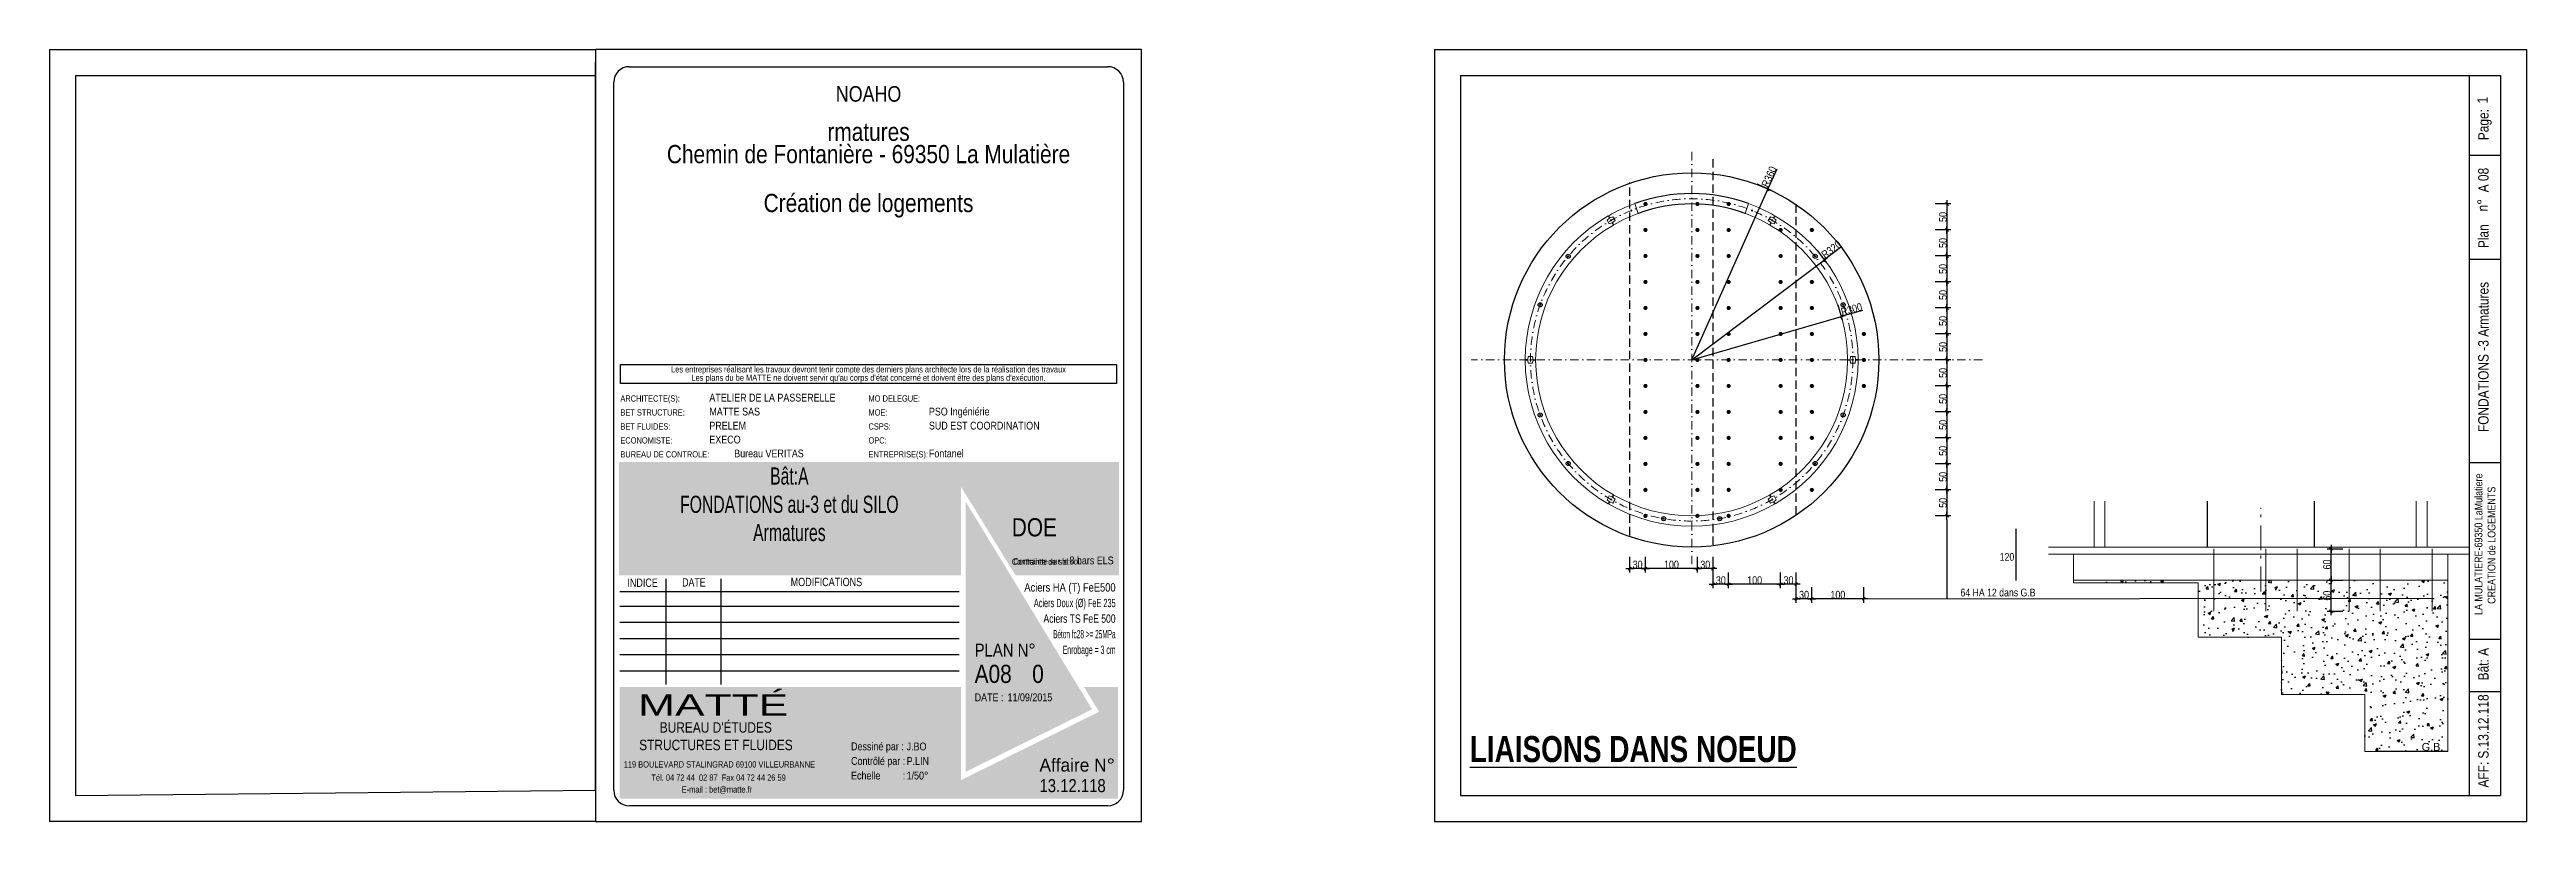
# Model space of a CAD drawing. Header units: centimetres. Extents: x 21705 to 41805, y -18708 to 100.
# Drawn here: x 21705 to 26468, y -18708 to -17223 of the extents above; entities that cross this region are included whole.
import ezdxf
from ezdxf.enums import TextEntityAlignment as Align

# ---------------------------------------------------------------- set-up
doc = ezdxf.new("R2010")
doc.units = ezdxf.units.CM
doc.header["$LTSCALE"] = 25.4
doc.header["$PDMODE"] = 1
doc.header["$PDSIZE"] = -2
for name, pattern in [('CACHEX2', [19.05, 12.7, -6.35]), ('Style de ligne -6', [1.04164, 0.625, -0.20828, 0.06943, -0.13893]), ('TIRETPT2', [12.7, 6.35, -3.175, 0, -3.175])]:
    doc.linetypes.add(name, pattern=pattern)
for name, color, linetype in [('01-cartouche', 7, 'Continuous'), ('01-cartouche-cage A', 7, 'Continuous'), ('01_cote_gen', 4, 'Continuous'), ('01_fenetres', 171, 'Continuous'), ('01_linteaux', 2, 'Continuous'), ('01_murs_sup', 2, 'CACHEX2'), ('01_poch_murs', 253, 'Continuous'), ('01_texte', 230, 'Continuous'), ('AA_COTES', 2, 'Continuous')]:
    doc.layers.add(name, color=color, linetype=linetype)
doc.layers.add('01_murs_coup', color=5, linetype='Continuous', lineweight=60)
doc.layers.add('B Général', color=7, linetype='Continuous', lineweight=5)
doc.styles.add('cartouche', font='ARIALN.TTF', dxfattribs={"width": 0.01})
doc.styles.add('impact', font='impact.ttf')
doc.styles.add('MATTE_TXT', font='arial.ttf')
doc.styles.add('STYLE2', font='ARIALN.TTF')
doc.styles.add('stylemattecart', font='ARIALN.TTF')
doc.dimstyles.new('JB50', dxfattribs={"dimscale": 0.1, "dimtxt": 150, "dimasz": 15, "dimexe": 0.1, "dimexo": 0.1, "dimgap": 0.09, "dimtad": 1, "dimdec": 1, "dimdsep": 46, "dimtxsty": 'STYLE2', "dimblk1": 'BOND_G', "dimblk2": 'BOND_D', "dimsah": 1, "dimcen": 1.5, "dimdle": 0.01, "dimse1": 1, "dimse2": 1, "dimclrd": 4, "dimclre": 2, "dimclrt": 6, "dimazin": 2, "dimtfac": 2.333333, "dimtdec": 1, "dimtix": 1, "dimtmove": 2, "dimatfit": 3, "dimldrblk": 'BOND_G', "dimfxl": 1, "dimtolj": 1, "dimtzin": 0, "dimarcsym": 0})

msp = doc.modelspace()

# ---------------------------------------------------------------- texts
at = {"layer": '01_texte', "style": 'STYLE2'}
for s, height, p in [('1', 20, (26393.56, -17326.61)), ('Page:', 20, (26395, -17397.3)), (' A 08', 20, (26395, -17503.94)), ('n%%D', 20, (26393.56, -17534.28)), ('Plan', 20, (26395, -17604.96)), ('FONDATIONS -3 Armatures', 20, (26395, -17958.83)), ('LA MULATIERE-69350 LaMulatiere', 15, (26383.14, -18310.68)), ('CREATION de LOGEMENTS', 15, (26408.14, -18289.2)), ('Bât: A', 20, (26395, -18436.42)), ('S.13.12.118', 20, (26395, -18586.92)), ('AFF:', 20, (26395, -18642.58))]:
    msp.add_text(s, height=height, rotation=90, dxfattribs=at).set_placement(p)
at = {"layer": '01_texte', "style": 'MATTE_TXT', "width": 0.8}
for s, p in [('120', (25468.87, -18210.78)), ('64 HA 12 dans G.B', (25451.61, -18279.47))]:
    msp.add_text(s, height=15, dxfattribs=at).set_placement(p, align=Align.BOTTOM_CENTER)
at = {"layer": '01_texte', "style": 'impact'}
msp.add_text('%%ULIAISONS DANS NOEUD', height=50, dxfattribs=at).set_placement((24750.18, -18608.58), align=Align.BOTTOM_CENTER)
at = {"layer": '01_texte', "style": 'MATTE_TXT'}
msp.add_text('G.B', height=15, dxfattribs=at).set_placement((26266.32, -18571.85))

# ---------------------------------------------------------------- blocks, each defined once
blk = doc.blocks.new('cartstruc')
at = {"layer": '01-cartouche-cage A', "linetype": 'Continuous'}
h = blk.add_hatch(color=9, dxfattribs=at)
h.dxf.hatch_style = 2
h.paths.add_polyline_path([(-43.6, 691.3), (-1004.8, 691.3), (-1004.8, 473.8), (-347.3, 473.8), (-347.3, 644.1), (-242.5, 473.8), (-43.6, 473.8)])
h.paths.add_polyline_path([(-951, 670.1), (-407.9, 670.1), (-407.9, 498.5), (-951, 498.5)], flags=24)
h.paths.add_polyline_path([(-223.9, 590.8), (-105, 590.8), (-105, 608.8), (-223.9, 608.8)], flags=24)
h.paths.add_polyline_path([(-224.7, 609.7), (-105.7, 609.7), (-105.7, 627.7), (-224.7, 627.7)], flags=24)
h.paths.add_polyline_path([(-226.3, 624.9), (-64.8, 624.9), (-64.8, 652.4), (-226.3, 652.4)], flags=24)
h.paths.add_polyline_path([(-226.3, 646.9), (-85, 646.9), (-85, 674.3), (-226.3, 674.3)], flags=24)
h = blk.add_hatch(color=1, dxfattribs=at)
h.dxf.hatch_style = 2
h.paths.add_polyline_path([(-338.4, 615.7), (-338.4, 95.5), (-95.1, 215.8)])
h.paths.add_polyline_path([(-318.9, 264.4), (-190.8, 265.4), (-191.1, 303.5), (-319.2, 302.5)], flags=24)
h.paths.add_polyline_path([(-326.5, 202.5), (-70.2, 203.9), (-70.5, 265.1), (-326.9, 263.8)], flags=9)
h = blk.add_hatch(color=8, dxfattribs=at)
h.dxf.hatch_style = 2
h.paths.add_polyline_path([(-45, 258.5), (-110.7, 258.5), (-81.6, 211.1), (-347.1, 79.6), (-347.1, 258.5), (-1003.4, 258.5), (-1003.4, 43.7), (-45, 43.7)])
h.paths.add_polyline_path([(-202.1, 89.1), (-60, 89.1), (-60, 127.9), (-202.1, 127.9)], flags=24)
h.paths.add_polyline_path([(-999.3, 201), (-637.8, 201), (-637.8, 47), (-999.3, 47)], flags=24)
h.paths.add_polyline_path([(-978.3, 193.3), (-435, 193.3), (-435, 254.8), (-978.3, 254.8)], flags=24)
h.paths.add_polyline_path([(-559.9, 135.5), (-504.8, 135.5), (-504.8, 166.4), (-559.9, 166.4)], flags=24)
h.paths.add_polyline_path([(-203.2, 50.3), (-56.6, 50.3), (-56.6, 88.6), (-203.2, 88.6)], flags=24)
h.paths.add_polyline_path([(-457.1, 55), (-402.4, 55), (-402.4, 85.9), (-457.1, 85.9)], flags=24)
h.paths.add_polyline_path([(-458.8, 92.7), (-404.1, 92.7), (-404.1, 123.6), (-458.8, 123.6)], flags=24)
h.paths.add_polyline_path([(-557.8, 55.3), (-498.9, 55.3), (-498.9, 86.2), (-557.8, 86.2)], flags=24)
h.paths.add_polyline_path([(-550.6, 93.7), (-498.3, 93.7), (-498.3, 124.6), (-550.6, 124.6)], flags=24)
h.paths.add_polyline_path([(-459.9, 172.5), (-408.3, 172.5), (-408.3, 203.4), (-459.9, 203.4)], flags=24)
h.paths.add_polyline_path([(-547.6, 175), (-500.7, 175), (-500.7, 205.9), (-547.6, 205.9)], flags=24)
h.paths.add_polyline_path([(-562.3, 213.8), (-499.3, 213.8), (-499.3, 244.7), (-562.3, 244.7)], flags=8)
h.paths.add_polyline_path([(-458.6, 213), (-411.3, 213), (-411.3, 243.9), (-458.6, 243.9)], flags=24)
h.paths.add_polyline_path([(-457.7, 133.4), (-405.4, 133.4), (-405.4, 164.4), (-457.7, 164.4)], flags=24)
for p, q in [((0, 1485), (-1050, 1485)), ((-1050, 1485), (-1050, 0)), ((0, 0), (0, 1485)), ((-1050, 0), (0, 0))]:
    blk.add_line(p, q, dxfattribs=at)
at = {"layer": '01-cartouche-cage A', "color": 7, "linetype": 'Continuous'}
for p, q in [((-985, 1452), (-65, 1452)), ((-1015, 60), (-1015, 1422)), ((-35, 1422), (-35, 292.1)), ((-35, 292.1), (-35, 60)), ((-65, 30), (-985, 30))]:
    blk.add_line(p, q, dxfattribs=at)
at = {"layer": '01-cartouche-cage A', "color": 7}
for p, q in [((-1002.2, 879.3), (-48.1, 879.3)), ((-1002.2, 842.3), (-1002.2, 879.3)), ((-48.1, 879.3), (-48.1, 842.3)), ((-48.1, 842.3), (-1002.2, 842.3))]:
    blk.add_line(p, q, dxfattribs=at)
at = {"layer": '01-cartouche-cage A', "color": 8}
for p, q in [((-1003.6, 442.3), (-351, 442.3)), ((-914.7, 466.6), (-914.7, 263.2)), ((-809.1, 466.6), (-809.1, 263.2)), ((-1003.6, 414.4), (-351, 414.4)), ((-1003.6, 383.3), (-351, 383.3)), ((-1003.6, 352.2), (-351, 352.2)), ((-1003.6, 321.1), (-351, 321.1)), ((-1003.6, 290), (-351, 290))]:
    blk.add_line(p, q, dxfattribs=at)
at = {"layer": '01-cartouche-cage A', "color": 7, "linetype": 'Continuous'}
for centre, start, end in [((-985, 1422), 90, 180), ((-65, 1422), 0, 90), ((-985, 60), 180, 270), ((-65, 60), 270, 0)]:
    blk.add_arc(centre, 30, start, end, dxfattribs=at)
at = {"layer": '01-cartouche-cage A', "color": 7, "style": 'stylemattecart'}
for s, p in [('Les entreprises réalisant les travaux devront tenir compte des derniers plans architecte lors de la réalisation des travaux', (-525.1, 869.8)), ("Les plans du be MATTE ne doivent servir qu'au corps d'état concerné et doivent être des plans d'exécution.", (-525.1, 853.7))]:
    blk.add_text(s, height=12, dxfattribs=at).set_placement(p, align=Align.MIDDLE_CENTER)
at = {"layer": '01-cartouche-cage A', "color": 8, "style": 'cartouche'}
for s, p in [('ARCHITECTE(S):', (-1002.2, 807.7)), ('MO DELEGUE:', (-525.1, 807.7)), ('BET STRUCTURE:', (-1002.2, 780.9)), ('BET FLUIDES:', (-1002.2, 753.9)), ('CSPS:', (-525.1, 753.9)), ('MOE:', (-525.1, 780.9)), ('ECONOMISTE:', (-1002.2, 727.1)), ('OPC:', (-525.1, 727.1)), ('BUREAU DE CONTROLE:', (-1002.2, 700.3)), ('ENTREPRISE(S):', (-525.1, 700.3))]:
    blk.add_text(s, height=12, dxfattribs=at).set_placement(p)
at = {"layer": '01-cartouche-cage A', "color": 7, "style": 'stylemattecart'}
for s, height, p in [('Contrainte de sol:', 12, (-249.5, 493.8)), ('Contrainte sur le sol:', 12, (-246.5, 494.4)), ('Dessiné par :', 15, (-558.6, 137)), ('119 BOULEVARD STALINGRAD 69100 VILLEURBANNE', 12, (-995.8, 103.8)), ('Contrôlé par :', 15, (-558.6, 108.9)), ('Echelle         :', 15, (-558.6, 80.8)), ('Tél. 04 72 44  02 87  Fax 04 72 44 26 59', 12, (-942.6, 78.4)), ('E-mail : bet@matte.fr', 12, (-884.2, 55.6))]:
    blk.add_text(s, height=height, dxfattribs=at).set_placement(p)
for s, height, width, p, p2 in [('INDICE', 16, 0.941138, (-988.7, 451.3), (-930.3, 451.3)), ('DATE', 16, 0.922192, (-883.4, 452), (-838.3, 452)), ('MODIFICATIONS', 16, 0.943218, (-674.7, 452.8), (-537.3, 452.8)), ('Aciers HA (T) FeE500', 16, 0.978863, (-225.4, 442.3), (-49.9, 442.3)), ('Aciers Doux (Ø) FeE 235', 16, 0.76709, (-207, 412.3), (-49.9, 412.3)), ('Aciers TS FeE 500', 16, 0.901377, (-188.6, 382.3), (-49.9, 382.3)), ('Béton fc28 >= 25MPa', 16, 0.678142, (-170.1, 352.3), (-49.9, 352.3)), ('Enrobage = 3 cm', 16, 0.726904, (-151.7, 322.3), (-49.9, 322.3)), ('Affaire N°', 25, 1.15762, (-196.3, 96), (-51.1, 96))]:
    blk.add_text(s, height=height, dxfattribs=dict(at, width=width)).set_placement(p, p2, align=Align.FIT)
at = {"layer": '01-cartouche-cage A', "color": 255, "style": 'stylemattecart'}
for s, height, p in [('PLAN N°', 25, (-321, 317.2)), ('DATE :', 15, (-321, 231.2)), ("BUREAU D'ÉTUDES", 20, (-926.6, 170.9)), ('STRUCTURES ET FLUIDES', 20, (-966.1, 137.2))]:
    blk.add_text(s, height=height, dxfattribs=at).set_placement(p)
at = {"layer": '01-cartouche-cage A', "color": 255, "style": 'stylemattecart', "width": 1.812358}
blk.add_text('MATTÉ', height=41, dxfattribs=at).set_placement((-968, 203.6), (-679.6, 203.6), align=Align.FIT)
at = {"layer": '01-cartouche-cage A', "color": 7, "style": 'stylemattecart'}
for tag, height, p in [('NOMCLIENT', 30, (-525, 1399.6)), ('ADRESSE1CLIENT', 25, (-525, 1326.7)), ('ADRESSE2CLIENT', 25, (-525, 1283.9)), ('NOMAFFAIRE1', 45, (-525.1, 1189.8)), ('NOMAFFAIRE2', 45, (-525.1, 1110.4)), ('NOMAFFAIRE3', 45, (-525.1, 1031.7)), ('ADRESSE1AFFAIRE', 20, (-525.1, 943.3)), ('ADRESSE2AFFAIRE', 20, (-525.1, 909.2)), ('INDICE-A', 15, (-959.1, 428.4)), ('DATE-A', 15, (-861.9, 428.4)), ('INDICE-B', 15, (-959.1, 400.5)), ('DATE-B', 15, (-861.9, 400.5)), ('INDICE-C', 15, (-959.1, 369.4)), ('INDICE-D', 15, (-959.1, 338.3)), ('DATE-C', 15, (-861.9, 369.4)), ('DATE-D', 15, (-861.9, 338.3)), ('INDICE-E', 15, (-959.1, 307.2)), ('DATE-E', 15, (-861.9, 307.2)), ('INDICE-F', 15, (-959.1, 276.1)), ('DATE-F', 15, (-861.9, 276.1))]:
    blk.add_attdef(tag, text='', height=height, dxfattribs=at).set_placement(p, align=Align.MIDDLE_CENTER)
for tag, height, p in [('NOMARCHI', 15, (-831.1, 803.3)), ('MODEL', 15, (-408.9, 803.3)), ('BETSTRUCTURE', 15, (-831.1, 776.5)), ('BETFLUIDES', 15, (-831.1, 749.5)), ('CSPS', 15, (-408.9, 749.5)), ('MOE', 15, (-408.9, 776.5)), ('ECONOMISTE', 15, (-831.1, 722.7)), ('BDC', 15, (-831.1, 695.9)), ('OPC', 15, (-408.9, 722.7)), ('NOMENTREPRISE', 15, (-408.9, 695.9)), ('NUMBAT', 27, (-249.5, 614.7)), ('PHASE', 35, (-249.5, 537.9)), ('CONT-SOL', 12, (-138.6, 490.2)), ('NOMDESS', 15, (-451.8, 132.3)), ('NOMING', 15, (-451.8, 104.3)), ('ECH', 15, (-451.8, 76.3)), ('NUMAFF', 25, (-196.3, 48.9))]:
    blk.add_attdef(tag, text='', height=height, dxfattribs=at).set_placement(p, align=Align.BOTTOM_LEFT)
at = {"layer": '01-cartouche-cage A', "color": 7, "style": 'stylemattecart', "width": 0.8}
for tag, p in [('TITRTEPLAN1', (-677.3, 664.6)), ('TITRTEPLAN2', (-677.3, 610.2)), ('TITRTEPLAN3', (-677.3, 556)), ('TITRTEPLAN4', (-677.3, 501.4))]:
    blk.add_attdef(tag, text='', height=33, dxfattribs=at).set_placement(p, align=Align.MIDDLE_CENTER)
at = {"layer": '01-cartouche-cage A', "color": 7, "style": 'stylemattecart'}
for tag, p in [('MODIF-A', (-802.6, 428.4)), ('MODIF-B', (-802.6, 400.5)), ('MODIF-C', (-802.6, 369.4)), ('MODIF-D', (-802.6, 338.3)), ('MODIF-E', (-802.6, 307.2)), ('MODIF-F', (-802.6, 276.1))]:
    blk.add_attdef(tag, text='', height=15, dxfattribs=at).set_placement(p, align=Align.MIDDLE_LEFT)
at = {"layer": '01-cartouche-cage A', "color": 255, "style": 'stylemattecart'}
for tag, height, p in [('N°P', 35, (-321, 256)), ('IP', 35, (-210.3, 256)), ('DATEPLAN', 15, (-257.7, 226.8))]:
    blk.add_attdef(tag, text='', height=height, dxfattribs=at).set_placement(p, align=Align.BOTTOM_LEFT)
blk = doc.blocks.new('BOND_G')
at = {"layer": 'AA_COTES', "color": 0}
for p, q in [((5, 0), (-5, 0)), ((1.8, 1.8), (-1.8, -1.8)), ((0, -5), (0, 15))]:
    blk.add_line(p, q, dxfattribs=at)
blk = doc.blocks.new('BOND_D')
at = {"layer": 'AA_COTES', "color": 0}
for p, q in [((5, 0), (-5, 0)), ((-1.8, -1.8), (1.8, 1.8)), ((0, 5), (0, -15))]:
    blk.add_line(p, q, dxfattribs=at)
blk = doc.blocks.new('*D46')
at = {"layer": '01_cote_gen', "color": 4, "lineweight": -2, "transparency": 16777216}
blk.add_line((25062.1, -18251.5), (25035.1, -18251.5), dxfattribs=at)
at = {"layer": 'Defpoints', "color": 0, "transparency": 16777216}
for p in [(25033.6, -18051.5), (25063.6, -18051.5), (25033.6, -18251.5)]:
    blk.add_point(p, dxfattribs=at)
at = {"layer": '01_cote_gen', "color": 4, "lineweight": -2, "transparency": 16777216, "xscale": 1.5, "yscale": 1.5, "zscale": 1.5, "rotation": 180}
blk.add_blockref('BOND_D', (25033.6, -18251.5), dxfattribs=at)
at = {"layer": '01_cote_gen', "color": 4, "lineweight": -2, "transparency": 16777216, "xscale": 1.5, "yscale": 1.5, "zscale": 1.5}
blk.add_blockref('BOND_G', (25063.6, -18251.5), dxfattribs=at)
at = {"layer": '01_cote_gen', "color": 6, "transparency": 16777216, "insert": (25048.6, -18243.8), "char_height": 15, "attachment_point": 5, "style": 'STYLE2'}
blk.add_mtext('\\A1;30', dxfattribs=at)
blk = doc.blocks.new('*D47')
at = {"layer": '01_cote_gen', "color": 4, "lineweight": -2, "transparency": 16777216}
blk.add_line((25032.1, -18251.5), (24935.1, -18251.5), dxfattribs=at)
at = {"layer": 'Defpoints', "color": 0, "transparency": 16777216}
for p in [(24933.6, -18053.5), (25033.6, -18053.5), (24933.6, -18251.5)]:
    blk.add_point(p, dxfattribs=at)
at = {"layer": '01_cote_gen', "color": 4, "lineweight": -2, "transparency": 16777216, "xscale": 1.5, "yscale": 1.5, "zscale": 1.5, "rotation": 180}
blk.add_blockref('BOND_D', (24933.6, -18251.5), dxfattribs=at)
at = {"layer": '01_cote_gen', "color": 4, "lineweight": -2, "transparency": 16777216, "xscale": 1.5, "yscale": 1.5, "zscale": 1.5}
blk.add_blockref('BOND_G', (25033.6, -18251.5), dxfattribs=at)
at = {"layer": '01_cote_gen', "color": 6, "transparency": 16777216, "insert": (24983.6, -18243.8), "char_height": 15, "attachment_point": 5, "style": 'STYLE2'}
blk.add_mtext('\\A1;100', dxfattribs=at)
blk = doc.blocks.new('*D48')
at = {"layer": '01_cote_gen', "color": 4, "lineweight": -2, "transparency": 16777216}
blk.add_line((24932.1, -18251.5), (24905.1, -18251.5), dxfattribs=at)
at = {"layer": 'Defpoints', "color": 0, "transparency": 16777216}
for p in [(24903.6, -18053.5), (24933.6, -18053.5), (24903.6, -18251.5)]:
    blk.add_point(p, dxfattribs=at)
at = {"layer": '01_cote_gen', "color": 4, "lineweight": -2, "transparency": 16777216, "xscale": 1.5, "yscale": 1.5, "zscale": 1.5, "rotation": 180}
blk.add_blockref('BOND_D', (24903.6, -18251.5), dxfattribs=at)
at = {"layer": '01_cote_gen', "color": 4, "lineweight": -2, "transparency": 16777216, "xscale": 1.5, "yscale": 1.5, "zscale": 1.5}
blk.add_blockref('BOND_G', (24933.6, -18251.5), dxfattribs=at)
at = {"layer": '01_cote_gen', "color": 6, "transparency": 16777216, "insert": (24918.6, -18243.8), "char_height": 15, "attachment_point": 5, "style": 'STYLE2'}
blk.add_mtext('\\A1;30', dxfattribs=at)
blk = doc.blocks.new('*D49')
at = {"layer": '01_cote_gen', "color": 4, "lineweight": -2, "transparency": 16777216}
blk.add_line((24902.1, -18221.5), (24875.1, -18221.5), dxfattribs=at)
at = {"layer": 'Defpoints', "color": 0, "transparency": 16777216}
for p in [(24873.6, -18045), (24903.6, -18043.5), (24873.6, -18221.5)]:
    blk.add_point(p, dxfattribs=at)
at = {"layer": '01_cote_gen', "color": 4, "lineweight": -2, "transparency": 16777216, "xscale": 1.5, "yscale": 1.5, "zscale": 1.5, "rotation": 180}
blk.add_blockref('BOND_D', (24873.6, -18221.5), dxfattribs=at)
at = {"layer": '01_cote_gen', "color": 4, "lineweight": -2, "transparency": 16777216, "xscale": 1.5, "yscale": 1.5, "zscale": 1.5}
blk.add_blockref('BOND_G', (24903.6, -18221.5), dxfattribs=at)
at = {"layer": '01_cote_gen', "color": 6, "transparency": 16777216, "insert": (24888.6, -18213.8), "char_height": 15, "attachment_point": 5, "style": 'STYLE2'}
blk.add_mtext('\\A1;30', dxfattribs=at)
blk = doc.blocks.new('*D50')
at = {"layer": '01_cote_gen', "color": 4, "lineweight": -2, "transparency": 16777216}
blk.add_line((24872.1, -18221.5), (24775.1, -18221.5), dxfattribs=at)
at = {"layer": 'Defpoints', "color": 0, "transparency": 16777216}
for p in [(24773.6, -18045), (24873.6, -18045), (24773.6, -18221.5)]:
    blk.add_point(p, dxfattribs=at)
at = {"layer": '01_cote_gen', "color": 4, "lineweight": -2, "transparency": 16777216, "xscale": 1.5, "yscale": 1.5, "zscale": 1.5, "rotation": 180}
blk.add_blockref('BOND_D', (24773.6, -18221.5), dxfattribs=at)
at = {"layer": '01_cote_gen', "color": 4, "lineweight": -2, "transparency": 16777216, "xscale": 1.5, "yscale": 1.5, "zscale": 1.5}
blk.add_blockref('BOND_G', (24873.6, -18221.5), dxfattribs=at)
at = {"layer": '01_cote_gen', "color": 6, "transparency": 16777216, "insert": (24823.6, -18213.8), "char_height": 15, "attachment_point": 5, "style": 'STYLE2'}
blk.add_mtext('\\A1;100', dxfattribs=at)
blk = doc.blocks.new('*D51')
at = {"layer": '01_cote_gen', "color": 4, "lineweight": -2, "transparency": 16777216}
blk.add_line((24772.1, -18221.5), (24745.1, -18221.5), dxfattribs=at)
at = {"layer": 'Defpoints', "color": 0, "transparency": 16777216}
for p in [(24743.6, -18115.5), (24743.6, -18221.5), (24773.6, -18199)]:
    blk.add_point(p, dxfattribs=at)
at = {"layer": '01_cote_gen', "color": 4, "lineweight": -2, "transparency": 16777216, "xscale": 1.5, "yscale": 1.5, "zscale": 1.5, "rotation": 180}
blk.add_blockref('BOND_D', (24743.6, -18221.5), dxfattribs=at)
at = {"layer": '01_cote_gen', "color": 4, "lineweight": -2, "transparency": 16777216, "xscale": 1.5, "yscale": 1.5, "zscale": 1.5}
blk.add_blockref('BOND_G', (24773.6, -18221.5), dxfattribs=at)
at = {"layer": '01_cote_gen', "color": 6, "transparency": 16777216, "insert": (24758.6, -18213.8), "char_height": 15, "attachment_point": 5, "style": 'STYLE2'}
blk.add_mtext('\\A1;30', dxfattribs=at)
blk = doc.blocks.new('*D52')
at = {"layer": '01_cote_gen', "color": 4, "lineweight": -2, "transparency": 16777216}
blk.add_line((25092.1, -18279.5), (25065.1, -18279.5), dxfattribs=at)
at = {"layer": 'Defpoints', "color": 0, "transparency": 16777216}
for p in [(25063.6, -17849), (25093.6, -17842), (25063.6, -18279.5)]:
    blk.add_point(p, dxfattribs=at)
at = {"layer": '01_cote_gen', "color": 4, "lineweight": -2, "transparency": 16777216, "xscale": 1.5, "yscale": 1.5, "zscale": 1.5, "rotation": 180}
blk.add_blockref('BOND_D', (25063.6, -18279.5), dxfattribs=at)
at = {"layer": '01_cote_gen', "color": 4, "lineweight": -2, "transparency": 16777216, "xscale": 1.5, "yscale": 1.5, "zscale": 1.5}
blk.add_blockref('BOND_G', (25093.6, -18279.5), dxfattribs=at)
at = {"layer": '01_cote_gen', "color": 6, "transparency": 16777216, "insert": (25078.6, -18271.8), "char_height": 15, "attachment_point": 5, "style": 'STYLE2'}
blk.add_mtext('\\A1;30', dxfattribs=at)
blk = doc.blocks.new('*D53')
at = {"layer": '01_cote_gen', "color": 4, "lineweight": -2, "transparency": 16777216}
blk.add_line((25192.1, -18279.5), (25095.1, -18279.5), dxfattribs=at)
at = {"layer": 'Defpoints', "color": 0, "transparency": 16777216}
for p in [(25093.6, -17842), (25193.6, -17842), (25093.6, -18279.5)]:
    blk.add_point(p, dxfattribs=at)
at = {"layer": '01_cote_gen', "color": 4, "lineweight": -2, "transparency": 16777216, "xscale": 1.5, "yscale": 1.5, "zscale": 1.5, "rotation": 180}
blk.add_blockref('BOND_D', (25093.6, -18279.5), dxfattribs=at)
at = {"layer": '01_cote_gen', "color": 4, "lineweight": -2, "transparency": 16777216, "xscale": 1.5, "yscale": 1.5, "zscale": 1.5}
blk.add_blockref('BOND_G', (25193.6, -18279.5), dxfattribs=at)
at = {"layer": '01_cote_gen', "color": 6, "transparency": 16777216, "insert": (25143.6, -18271.8), "char_height": 15, "attachment_point": 5, "style": 'STYLE2'}
blk.add_mtext('\\A1;100', dxfattribs=at)
blk = doc.blocks.new('*D54')
at = {"layer": '01_cote_gen', "color": 4, "lineweight": -2, "transparency": 16777216}
blk.add_line((25353.5, -17521.5), (25353.5, -17568.5), dxfattribs=at)
at = {"layer": 'Defpoints', "color": 0, "transparency": 16777216}
for p in [(24935.6, -17520), (24935.6, -17570), (25353.5, -17570)]:
    blk.add_point(p, dxfattribs=at)
at = {"layer": '01_cote_gen', "color": 4, "lineweight": -2, "transparency": 16777216, "xscale": 1.5, "yscale": 1.5, "zscale": 1.5}
for name, p, rotation in [('BOND_G', (25353.5, -17520), 90), ('BOND_D', (25353.5, -17570), 270)]:
    blk.add_blockref(name, p, dxfattribs=dict(at, rotation=rotation))
at = {"layer": '01_cote_gen', "color": 6, "transparency": 16777216, "insert": (25345.8, -17545), "char_height": 15, "attachment_point": 5, "rotation": 90, "style": 'STYLE2'}
blk.add_mtext('\\A1;50', dxfattribs=at)
blk = doc.blocks.new('*D55')
at = {"layer": '01_cote_gen', "color": 4, "lineweight": -2, "transparency": 16777216}
blk.add_line((25353.5, -17571.5), (25353.5, -17618.5), dxfattribs=at)
at = {"layer": 'Defpoints', "color": 0, "transparency": 16777216}
for p in [(24935.6, -17570), (24935.6, -17620), (25353.5, -17620)]:
    blk.add_point(p, dxfattribs=at)
at = {"layer": '01_cote_gen', "color": 4, "lineweight": -2, "transparency": 16777216, "xscale": 1.5, "yscale": 1.5, "zscale": 1.5}
for name, p, rotation in [('BOND_G', (25353.5, -17570), 90), ('BOND_D', (25353.5, -17620), 270)]:
    blk.add_blockref(name, p, dxfattribs=dict(at, rotation=rotation))
at = {"layer": '01_cote_gen', "color": 6, "transparency": 16777216, "insert": (25345.8, -17595), "char_height": 15, "attachment_point": 5, "rotation": 90, "style": 'STYLE2'}
blk.add_mtext('\\A1;50', dxfattribs=at)
blk = doc.blocks.new('*D56')
at = {"layer": '01_cote_gen', "color": 4, "lineweight": -2, "transparency": 16777216}
blk.add_line((25353.5, -17621.5), (25353.5, -17668.5), dxfattribs=at)
at = {"layer": 'Defpoints', "color": 0, "transparency": 16777216}
for p in [(24935.6, -17620), (24935.6, -17670), (25353.5, -17670)]:
    blk.add_point(p, dxfattribs=at)
at = {"layer": '01_cote_gen', "color": 4, "lineweight": -2, "transparency": 16777216, "xscale": 1.5, "yscale": 1.5, "zscale": 1.5}
for name, p, rotation in [('BOND_G', (25353.5, -17620), 90), ('BOND_D', (25353.5, -17670), 270)]:
    blk.add_blockref(name, p, dxfattribs=dict(at, rotation=rotation))
at = {"layer": '01_cote_gen', "color": 6, "transparency": 16777216, "insert": (25345.8, -17645), "char_height": 15, "attachment_point": 5, "rotation": 90, "style": 'STYLE2'}
blk.add_mtext('\\A1;50', dxfattribs=at)
blk = doc.blocks.new('*D57')
at = {"layer": '01_cote_gen', "color": 4, "lineweight": -2, "transparency": 16777216}
blk.add_line((25353.5, -17671.5), (25353.5, -17718.5), dxfattribs=at)
at = {"layer": 'Defpoints', "color": 0, "transparency": 16777216}
for p in [(25340.5, -17670), (25095.6, -17720), (25353.5, -17720)]:
    blk.add_point(p, dxfattribs=at)
at = {"layer": '01_cote_gen', "color": 4, "lineweight": -2, "transparency": 16777216, "xscale": 1.5, "yscale": 1.5, "zscale": 1.5}
for name, p, rotation in [('BOND_G', (25353.5, -17670), 90), ('BOND_D', (25353.5, -17720), 270)]:
    blk.add_blockref(name, p, dxfattribs=dict(at, rotation=rotation))
at = {"layer": '01_cote_gen', "color": 6, "transparency": 16777216, "insert": (25345.8, -17695), "char_height": 15, "attachment_point": 5, "rotation": 90, "style": 'STYLE2'}
blk.add_mtext('\\A1;50', dxfattribs=at)
blk = doc.blocks.new('*D58')
at = {"layer": '01_cote_gen', "color": 4, "lineweight": -2, "transparency": 16777216}
blk.add_line((25353.5, -17721.5), (25353.5, -17768.5), dxfattribs=at)
at = {"layer": 'Defpoints', "color": 0, "transparency": 16777216}
for p in [(25095.6, -17720), (25095.6, -17770), (25353.5, -17770)]:
    blk.add_point(p, dxfattribs=at)
at = {"layer": '01_cote_gen', "color": 4, "lineweight": -2, "transparency": 16777216, "xscale": 1.5, "yscale": 1.5, "zscale": 1.5}
for name, p, rotation in [('BOND_G', (25353.5, -17720), 90), ('BOND_D', (25353.5, -17770), 270)]:
    blk.add_blockref(name, p, dxfattribs=dict(at, rotation=rotation))
at = {"layer": '01_cote_gen', "color": 6, "transparency": 16777216, "insert": (25345.8, -17745), "char_height": 15, "attachment_point": 5, "rotation": 90, "style": 'STYLE2'}
blk.add_mtext('\\A1;50', dxfattribs=at)
blk = doc.blocks.new('*D59')
at = {"layer": '01_cote_gen', "color": 4, "lineweight": -2, "transparency": 16777216}
blk.add_line((25353.5, -17771.5), (25353.5, -17818.5), dxfattribs=at)
at = {"layer": 'Defpoints', "color": 0, "transparency": 16777216}
for p in [(25061.8, -17770), (25119, -17820), (25353.5, -17820)]:
    blk.add_point(p, dxfattribs=at)
at = {"layer": '01_cote_gen', "color": 4, "lineweight": -2, "transparency": 16777216, "xscale": 1.5, "yscale": 1.5, "zscale": 1.5}
for name, p, rotation in [('BOND_G', (25353.5, -17770), 90), ('BOND_D', (25353.5, -17820), 270)]:
    blk.add_blockref(name, p, dxfattribs=dict(at, rotation=rotation))
at = {"layer": '01_cote_gen', "color": 6, "transparency": 16777216, "insert": (25345.8, -17795), "char_height": 15, "attachment_point": 5, "rotation": 90, "style": 'STYLE2'}
blk.add_mtext('\\A1;50', dxfattribs=at)
blk = doc.blocks.new('*D60')
at = {"layer": '01_cote_gen', "color": 4, "lineweight": -2, "transparency": 16777216}
blk.add_line((25353.5, -17821.5), (25353.5, -17868.5), dxfattribs=at)
at = {"layer": 'Defpoints', "color": 0, "transparency": 16777216}
for p in [(25267.5, -17820), (25080.4, -17870), (25353.5, -17870)]:
    blk.add_point(p, dxfattribs=at)
at = {"layer": '01_cote_gen', "color": 4, "lineweight": -2, "transparency": 16777216, "xscale": 1.5, "yscale": 1.5, "zscale": 1.5}
for name, p, rotation in [('BOND_G', (25353.5, -17820), 90), ('BOND_D', (25353.5, -17870), 270)]:
    blk.add_blockref(name, p, dxfattribs=dict(at, rotation=rotation))
at = {"layer": '01_cote_gen', "color": 6, "transparency": 16777216, "insert": (25345.8, -17845), "char_height": 15, "attachment_point": 5, "rotation": 90, "style": 'STYLE2'}
blk.add_mtext('\\A1;50', dxfattribs=at)
blk = doc.blocks.new('*D61')
at = {"layer": '01_cote_gen', "color": 4, "lineweight": -2, "transparency": 16777216}
blk.add_line((25353.5, -17871.5), (25353.5, -17918.5), dxfattribs=at)
at = {"layer": 'Defpoints', "color": 0, "transparency": 16777216}
for p in [(25095.6, -17870), (25095.6, -17920), (25353.5, -17920)]:
    blk.add_point(p, dxfattribs=at)
at = {"layer": '01_cote_gen', "color": 4, "lineweight": -2, "transparency": 16777216, "xscale": 1.5, "yscale": 1.5, "zscale": 1.5}
for name, p, rotation in [('BOND_G', (25353.5, -17870), 90), ('BOND_D', (25353.5, -17920), 270)]:
    blk.add_blockref(name, p, dxfattribs=dict(at, rotation=rotation))
at = {"layer": '01_cote_gen', "color": 6, "transparency": 16777216, "insert": (25345.8, -17895), "char_height": 15, "attachment_point": 5, "rotation": 90, "style": 'STYLE2'}
blk.add_mtext('\\A1;50', dxfattribs=at)
blk = doc.blocks.new('*D62')
at = {"layer": '01_cote_gen', "color": 4, "lineweight": -2, "transparency": 16777216}
blk.add_line((25353.5, -17921.5), (25353.5, -17968.5), dxfattribs=at)
at = {"layer": 'Defpoints', "color": 0, "transparency": 16777216}
for p in [(25095.6, -17920), (25095.6, -17970), (25353.5, -17970)]:
    blk.add_point(p, dxfattribs=at)
at = {"layer": '01_cote_gen', "color": 4, "lineweight": -2, "transparency": 16777216, "xscale": 1.5, "yscale": 1.5, "zscale": 1.5}
for name, p, rotation in [('BOND_G', (25353.5, -17920), 90), ('BOND_D', (25353.5, -17970), 270)]:
    blk.add_blockref(name, p, dxfattribs=dict(at, rotation=rotation))
at = {"layer": '01_cote_gen', "color": 6, "transparency": 16777216, "insert": (25345.8, -17945), "char_height": 15, "attachment_point": 5, "rotation": 90, "style": 'STYLE2'}
blk.add_mtext('\\A1;50', dxfattribs=at)
blk = doc.blocks.new('*D63')
at = {"layer": '01_cote_gen', "color": 4, "lineweight": -2, "transparency": 16777216}
blk.add_line((25353.5, -17971.5), (25353.5, -18018.5), dxfattribs=at)
at = {"layer": 'Defpoints', "color": 0, "transparency": 16777216}
for p in [(25095.6, -17970), (25035.6, -18020), (25353.5, -18020)]:
    blk.add_point(p, dxfattribs=at)
at = {"layer": '01_cote_gen', "color": 4, "lineweight": -2, "transparency": 16777216, "xscale": 1.5, "yscale": 1.5, "zscale": 1.5}
for name, p, rotation in [('BOND_G', (25353.5, -17970), 90), ('BOND_D', (25353.5, -18020), 270)]:
    blk.add_blockref(name, p, dxfattribs=dict(at, rotation=rotation))
at = {"layer": '01_cote_gen', "color": 6, "transparency": 16777216, "insert": (25345.8, -17995), "char_height": 15, "attachment_point": 5, "rotation": 90, "style": 'STYLE2'}
blk.add_mtext('\\A1;50', dxfattribs=at)
blk = doc.blocks.new('*D64')
at = {"layer": '01_cote_gen', "color": 4, "lineweight": -2, "transparency": 16777216}
blk.add_line((25353.5, -18021.5), (25353.5, -18068.5), dxfattribs=at)
at = {"layer": 'Defpoints', "color": 0, "transparency": 16777216}
for p in [(25035.6, -18020), (24935.6, -18070), (25353.5, -18070)]:
    blk.add_point(p, dxfattribs=at)
at = {"layer": '01_cote_gen', "color": 4, "lineweight": -2, "transparency": 16777216, "xscale": 1.5, "yscale": 1.5, "zscale": 1.5}
for name, p, rotation in [('BOND_G', (25353.5, -18020), 90), ('BOND_D', (25353.5, -18070), 270)]:
    blk.add_blockref(name, p, dxfattribs=dict(at, rotation=rotation))
at = {"layer": '01_cote_gen', "color": 6, "transparency": 16777216, "insert": (25345.8, -18045), "char_height": 15, "attachment_point": 5, "rotation": 90, "style": 'STYLE2'}
blk.add_mtext('\\A1;50', dxfattribs=at)
blk = doc.blocks.new('*D65')
at = {"layer": '01_cote_gen', "color": 4, "lineweight": -2, "transparency": 16777216}
blk.add_line((25353.5, -18071.5), (25353.5, -18118.5), dxfattribs=at)
at = {"layer": 'Defpoints', "color": 0, "transparency": 16777216}
for p in [(25346, -18070), (24933.6, -18120), (25353.5, -18120)]:
    blk.add_point(p, dxfattribs=at)
at = {"layer": '01_cote_gen', "color": 4, "lineweight": -2, "transparency": 16777216, "xscale": 1.5, "yscale": 1.5, "zscale": 1.5}
for name, p, rotation in [('BOND_G', (25353.5, -18070), 90), ('BOND_D', (25353.5, -18120), 270)]:
    blk.add_blockref(name, p, dxfattribs=dict(at, rotation=rotation))
at = {"layer": '01_cote_gen', "color": 6, "transparency": 16777216, "insert": (25345.8, -18095), "char_height": 15, "attachment_point": 5, "rotation": 90, "style": 'STYLE2'}
blk.add_mtext('\\A1;50', dxfattribs=at)
blk = doc.blocks.new('*D66')
at = {"layer": '01_cote_gen', "color": 4, "lineweight": -2, "transparency": 16777216}
blk.add_line((26092, -18302), (26092, -18245), dxfattribs=at)
at = {"layer": 'Defpoints', "color": 0, "transparency": 16777216}
for p in [(26092, -18243.5), (26112.5, -18243.5), (26126.7, -18303.5)]:
    blk.add_point(p, dxfattribs=at)
at = {"layer": '01_cote_gen', "color": 4, "lineweight": -2, "transparency": 16777216, "xscale": 1.5, "yscale": 1.5, "zscale": 1.5}
for name, p, rotation in [('BOND_D', (26092, -18243.5), 90), ('BOND_G', (26092, -18303.5), 270)]:
    blk.add_blockref(name, p, dxfattribs=dict(at, rotation=rotation))
at = {"layer": '01_cote_gen', "color": 6, "transparency": 16777216, "insert": (26084.3, -18273.5), "char_height": 15, "attachment_point": 5, "rotation": 90, "style": 'STYLE2'}
blk.add_mtext('\\A1;60', dxfattribs=at)
blk = doc.blocks.new('*D67')
at = {"layer": '01_cote_gen', "color": 4, "lineweight": -2, "transparency": 16777216}
blk.add_line((26092, -18242), (26092, -18185), dxfattribs=at)
at = {"layer": 'Defpoints', "color": 0, "transparency": 16777216}
for p in [(26092, -18183.5), (26126.7, -18183.5), (26114.5, -18243.5)]:
    blk.add_point(p, dxfattribs=at)
at = {"layer": '01_cote_gen', "color": 4, "lineweight": -2, "transparency": 16777216, "xscale": 1.5, "yscale": 1.5, "zscale": 1.5}
for name, p, rotation in [('BOND_D', (26092, -18183.5), 90), ('BOND_G', (26092, -18243.5), 270)]:
    blk.add_blockref(name, p, dxfattribs=dict(at, rotation=rotation))
at = {"layer": '01_cote_gen', "color": 6, "transparency": 16777216, "insert": (26084.3, -18213.5), "char_height": 15, "attachment_point": 5, "rotation": 90, "style": 'STYLE2'}
blk.add_mtext('\\A1;60', dxfattribs=at)
blk = doc.blocks.new('*D84')
at = {"layer": '01_cote_gen', "color": 4, "lineweight": -2, "transparency": 16777216}
for p, q in [((25026.3, -17453), (25009.8, -17489.9)), ((24862.5, -17820), (25009.2, -17491.3))]:
    blk.add_line(p, q, dxfattribs=at)
at = {"layer": 'Defpoints', "color": 0, "transparency": 16777216}
for p in [(25009.2, -17491.3), (24862.5, -17820)]:
    blk.add_point(p, dxfattribs=at)
at = {"layer": '01_cote_gen', "color": 4, "lineweight": -2, "transparency": 16777216, "xscale": 1.5, "yscale": 1.5, "zscale": 1.5, "rotation": 245.9449751630071}
blk.add_blockref('BOND_D', (25009.2, -17491.3), dxfattribs=at)
at = {"layer": '01_cote_gen', "color": 6, "transparency": 16777216, "insert": (25011.4, -17467.6), "char_height": 15, "attachment_point": 5, "rotation": 65.945, "style": 'STYLE2'}
blk.add_mtext('\\A1;R360', dxfattribs=at)
blk = doc.blocks.new('*D85')
at = {"layer": '01_cote_gen', "color": 4, "lineweight": -2, "transparency": 16777216}
for p, q in [((25151.3, -17602), (25119.1, -17626.3)), ((24862.5, -17820), (25117.9, -17627.2))]:
    blk.add_line(p, q, dxfattribs=at)
at = {"layer": 'Defpoints', "color": 0, "transparency": 16777216}
for p in [(25117.9, -17627.2), (24862.5, -17820)]:
    blk.add_point(p, dxfattribs=at)
at = {"layer": '01_cote_gen', "color": 4, "lineweight": -2, "transparency": 16777216, "xscale": 1.5, "yscale": 1.5, "zscale": 1.5, "rotation": 217.0470817543853}
blk.add_blockref('BOND_D', (25117.9, -17627.2), dxfattribs=at)
at = {"layer": '01_cote_gen', "color": 6, "transparency": 16777216, "insert": (25131.2, -17607.6), "char_height": 15, "attachment_point": 5, "rotation": 37.0471, "style": 'STYLE2'}
blk.add_mtext('\\A1;R320', dxfattribs=at)
blk = doc.blocks.new('*D86')
at = {"layer": '01_cote_gen', "color": 4, "lineweight": -2, "transparency": 16777216}
for p, q in [((24862.5, -17820), (25150.6, -17736.4)), ((25190.9, -17724.7), (25152, -17736))]:
    blk.add_line(p, q, dxfattribs=at)
at = {"layer": 'Defpoints', "color": 0, "transparency": 16777216}
for p in [(25150.6, -17736.4), (24862.5, -17820)]:
    blk.add_point(p, dxfattribs=at)
at = {"layer": '01_cote_gen', "color": 4, "lineweight": -2, "transparency": 16777216, "xscale": 1.5, "yscale": 1.5, "zscale": 1.5, "rotation": 196.1793224358875}
blk.add_blockref('BOND_D', (25150.6, -17736.4), dxfattribs=at)
at = {"layer": '01_cote_gen', "color": 6, "transparency": 16777216, "insert": (25170, -17722.8), "char_height": 15, "attachment_point": 5, "rotation": 16.1793, "style": 'STYLE2'}
blk.add_mtext('\\A1;R300', dxfattribs=at)

# ---------------------------------------------------------------- dimensions: what is measured, and where the dimension line sits
at = {"layer": '01_cote_gen'}
for mpoint, picture, middle in [((25009.22, -17491.26), '*D84', (25011.37, -17467.63)), ((25117.89, -17627.21), '*D85', (25131.19, -17607.56)), ((25150.6, -17736.41), '*D86', (25170.03, -17722.78))]:
    dim = msp.add_radius_dim(center=(24862.48, -17820), mpoint=mpoint, dimstyle='JB50', dxfattribs=at)
    dim.commit()
    dim.dimension.update_dxf_attribs({"geometry": picture, "text_midpoint": middle})
for base, p1, p2, picture, middle in [((25353.5, -17570), (24935.61, -17520), (24935.61, -17570), '*D54', (25345.83, -17545)), ((25353.5, -17620), (24935.61, -17570), (24935.61, -17620), '*D55', (25345.83, -17595)), ((25353.5, -17670), (24935.61, -17620), (24935.61, -17670), '*D56', (25345.83, -17645)), ((25353.5, -17720), (25340.5, -17670), (25095.61, -17720), '*D57', (25345.83, -17695)), ((25353.5, -17770), (25095.61, -17720), (25095.61, -17770), '*D58', (25345.83, -17745)), ((25353.5, -17820), (25061.79, -17770), (25119, -17820), '*D59', (25345.83, -17795)), ((25353.5, -17870), (25267.5, -17820), (25080.43, -17870), '*D60', (25345.83, -17845)), ((25353.5, -17920), (25095.61, -17870), (25095.61, -17920), '*D61', (25345.83, -17895)), ((25353.5, -17970), (25095.61, -17920), (25095.61, -17970), '*D62', (25345.83, -17945)), ((25353.5, -18020), (25095.61, -17970), (25035.61, -18020), '*D63', (25345.83, -17995)), ((25353.5, -18070), (25035.61, -18020), (24935.61, -18070), '*D64', (25345.83, -18045)), ((25353.5, -18120), (25346, -18070), (24933.61, -18120), '*D65', (25345.83, -18095)), ((26092, -18183.5), (26114.5, -18243.5), (26126.72, -18183.5), '*D67', (26084.33, -18213.5)), ((26092, -18243.5), (26126.72, -18303.5), (26112.5, -18243.5), '*D66', (26084.33, -18273.5))]:
    dim = msp.add_linear_dim(base=base, p1=p1, p2=p2, angle=90, dimstyle='JB50', dxfattribs=at)
    dim.commit()
    dim.dimension.update_dxf_attribs({"geometry": picture, "text_midpoint": middle})
for base, p1, p2, picture, middle in [((25063.61, -18279.5), (25093.61, -17842), (25063.61, -17849), '*D52', (25078.61, -18271.83)), ((25093.61, -18279.5), (25193.61, -17842), (25093.61, -17842), '*D53', (25143.61, -18271.83)), ((24773.61, -18221.5), (24873.58, -18045), (24773.61, -18045), '*D50', (24823.59, -18213.83)), ((24873.61, -18221.5), (24903.61, -18043.5), (24873.61, -18045), '*D49', (24888.61, -18213.83)), ((25033.61, -18251.5), (25063.61, -18051.5), (25033.61, -18051.5), '*D46', (25048.61, -18243.83)), ((24903.61, -18251.5), (24933.61, -18053.5), (24903.61, -18053.5), '*D48', (24918.61, -18243.83)), ((24933.61, -18251.5), (25033.61, -18053.5), (24933.61, -18053.5), '*D47', (24983.61, -18243.83)), ((24743.61, -18221.5), (24773.61, -18199), (24743.61, -18115.5), '*D51', (24758.61, -18213.83))]:
    dim = msp.add_linear_dim(base=base, p1=p1, p2=p2, dimstyle='JB50', dxfattribs=at)
    dim.commit()
    dim.dimension.update_dxf_attribs({"geometry": picture, "text_midpoint": middle})

# ---------------------------------------------------------------- hatches: boundary and pattern name
at = {"layer": '01_poch_murs'}
h = msp.add_hatch(dxfattribs=at)
h.set_pattern_fill('AR-CONC', color=256, scale=0.3)
h.set_pattern_definition([(50, (6330.5, -2511), (54.6554, -4.781726), [5.715, -62.865]), (355, (6330.5, -2511), (-10.57303, 57.31705), [4.572, -50.29218]), (100.45144, (6335.055, -2511.4), (44.08237, 52.53533), [4.857, -53.42707]), (46.1842, (6330.5, -2495.76), (81.32371, -12.6127), [8.5725, -94.2975]), (96.63556, (6337.28, -2496.81), (71.22124, 74.22784), [7.2855, -80.14068]), (351.18415, (6330.5, -2495.76), (71.22124, 74.22784), [6.858, -75.43792]), (21, (6338.12, -2499.57), (45.48432, -30.67956), [5.715, -62.865]), (326, (6338.12, -2499.57), (18.54061, 55.25639), [4.572, -50.292]), (71.45144, (6341.91, -2502.127), (64.02493, 24.57683), [4.857, -53.42698]), (37.5, (6330.5, -2511), (0.926581, 25.366512), [0, -49.6824, 0, -51.054, 0, -50.4825]), (7.5, (6330.5, -2511), (20.0459, 30.054172), [0, -29.1084, 0, -48.5394, 0, -19.2405]), (327.5, (6313.507, -2511), (40.677179, -1.718623), [0, -19.05, 0, -59.436, 0, -78.867]), (317.5, (6305.887, -2511), (44.438754, 7.627947), [0, -24.765, 0, -39.4716, 0, -56.007])])
h.paths.add_polyline_path([(26267.67, -18243.5), (25841.69, -18243.5), (26267.67, -18527.49)], flags=17)
h.paths.add_polyline_path([(26316.72, -18243.5), (26267.67, -18243.5), (26267.67, -18527.49), (26316.72, -18560.19)])
h.paths.add_polyline_path([(26267.67, -18527.49), (25841.69, -18243.5), (25647.67, -18243.5), (25647.67, -18248.5), (25836.72, -18248.5), (25836.72, -18353.5), (25996.72, -18353.5), (25996.72, -18463.5), (26156.72, -18463.5), (26156.72, -18573.5), (26267.67, -18573.5)])
h.paths.add_polyline_path([(26267.67, -18527.49), (26267.67, -18573.5), (26316.72, -18573.5), (26316.72, -18560.19)])
h.paths.add_polyline_path([(26262.45, -18575.98), (26306.3, -18575.98), (26306.3, -18552.71), (26262.45, -18552.71)], flags=9)

# ---------------------------------------------------------------- linework, layer by layer
at = {"layer": '01_cote_gen', "ltscale": 3}
msp.add_line((26316.72, -18573.5), (26176.72, -18573.5), dxfattribs=at)
at = {"layer": '01_fenetres', "ltscale": 30}
for p, q in [((21754.59, -17272.88), (21754.59, -18657.88)), ((21754.59, -17272.88), (22754.59, -17272.88)), ((24417.85, -17272.88), (26417.85, -17272.88)), ((24417.85, -17272.88), (24417.85, -18657.88)), ((26357.85, -17272.88), (26417.85, -17272.88)), ((26357.85, -17272.88), (26357.85, -18657.88)), ((26357.85, -17272.88), (26417.85, -17272.88)), ((26357.85, -17272.88), (26357.85, -18657.88)), ((26417.85, -17272.88), (26417.85, -18657.88)), ((26417.85, -17272.88), (26417.85, -18657.88)), ((26417.85, -17272.88), (26417.85, -18657.88)), ((26417.85, -17272.88), (26417.85, -18657.88)), ((26417.85, -17427.01), (26357.85, -17427.01)), ((26417.85, -17627.01), (26357.85, -17627.01)), ((26357.85, -18017.2), (26417.85, -18017.2)), ((26357.85, -18357.38), (26417.85, -18357.38)), ((26357.85, -18457.88), (26417.85, -18457.88)), ((21754.59, -18657.88), (22754.59, -18647.41)), ((24417.85, -18657.88), (26417.85, -18657.88))]:
    msp.add_line(p, q, dxfattribs=at)
at = {"layer": '01_linteaux'}
for p, q in [((25853.63, -18091.5), (25853.63, -18180.5)), ((26059.85, -18091.5), (26059.85, -18180.5)), ((25486, -18145.08), (25486, -18244.08))]:
    msp.add_line(p, q, dxfattribs=at)
for points, const_width in [([(24771.61, -17520, 1), (24775.61, -17520, 1)], 4), ([(24871.61, -17520, 1), (24875.61, -17520, 1)], 4), ([(24935.61, -17520, -1), (24931.61, -17520, -1)], 4), ([(24706.48, -17551.53, 1), (24708.48, -17551.53, 1)], 2), ([(24747.38, -17532.57, -1), (24745.38, -17532.57, -1)], 2), ([(24771.61, -17570, 1), (24775.61, -17570, 1)], 4), ([(24871.61, -17570, 1), (24875.61, -17570, 1)], 4), ([(24935.61, -17570, -1), (24931.61, -17570, -1)], 4), ([(24977.61, -17532.57, 1), (24979.61, -17532.57, 1)], 2), ([(25016.48, -17551.53, 1), (25018.48, -17551.53, 1)], 2), ([(25035.61, -17570, -1), (25031.61, -17570, -1)], 4), ([(25091.61, -17570, 1), (25095.61, -17570, 1)], 4), ([(24624.01, -17620.74, 1), (24626.01, -17620.74, 1)], 2), ([(24771.61, -17620, 1), (24775.61, -17620, 1)], 4), ([(24871.61, -17620, 1), (24875.61, -17620, 1)], 4), ([(24935.61, -17620, -1), (24931.61, -17620, -1)], 4), ([(25035.61, -17620, -1), (25031.61, -17620, -1)], 4), ([(25098.95, -17620.74, 1), (25100.95, -17620.74, 1)], 2), ([(24771.61, -17670, 1), (24775.61, -17670, 1)], 4), ([(24871.61, -17670, 1), (24875.61, -17670, 1)], 4), ([(24935.61, -17670, -1), (24931.61, -17670, -1)], 4), ([(25035.61, -17670, -1), (25031.61, -17670, -1)], 4), ([(25091.61, -17670, 1), (25095.61, -17670, 1)], 4), ([(24570.18, -17713.97, 1), (24572.18, -17713.97, 1)], 2), ([(24771.61, -17720, 1), (24775.61, -17720, 1)], 4), ([(24871.61, -17720, 1), (24875.61, -17720, 1)], 4), ([(24935.61, -17720, -1), (24931.61, -17720, -1)], 4), ([(25035.61, -17720, -1), (25031.61, -17720, -1)], 4), ([(25091.61, -17720, 1), (25095.61, -17720, 1)], 4), ([(25152.78, -17713.97, 1), (25154.78, -17713.97, 1)], 2), ([(24771.61, -17770, 1), (24775.61, -17770, 1)], 4), ([(24871.61, -17770, 1), (24875.61, -17770, 1)], 4), ([(24935.61, -17770, -1), (24931.61, -17770, -1)], 4), ([(25035.61, -17770, -1), (25031.61, -17770, -1)], 4), ([(25091.61, -17770, 1), (25095.61, -17770, 1)], 4), ([(25191.61, -17770, 1), (25195.61, -17770, 1)], 4), ([(24551.48, -17820, 1), (24553.48, -17820, 1)], 2), ([(24771.61, -17820, 1), (24775.61, -17820, 1)], 4), ([(24771.61, -17820, -1), (24775.61, -17820, -1)], 4), ([(24871.61, -17820, 1), (24875.61, -17820, 1)], 4), ([(24871.61, -17820, -1), (24875.61, -17820, -1)], 4), ([(24935.61, -17820, -1), (24931.61, -17820, -1)], 4), ([(24935.61, -17820, 1), (24931.61, -17820, 1)], 4), ([(25035.61, -17820, -1), (25031.61, -17820, -1)], 4), ([(25035.61, -17820, 1), (25031.61, -17820, 1)], 4), ([(25091.61, -17820, 1), (25095.61, -17820, 1)], 4), ([(25091.61, -17820, -1), (25095.61, -17820, -1)], 4), ([(25171.48, -17820, 1), (25173.48, -17820, 1)], 2), ([(25191.61, -17820, 1), (25195.61, -17820, 1)], 4), ([(24771.61, -17870, -1), (24775.61, -17870, -1)], 4), ([(24871.61, -17870, -1), (24875.61, -17870, -1)], 4), ([(24935.61, -17870, 1), (24931.61, -17870, 1)], 4), ([(25035.61, -17870, 1), (25031.61, -17870, 1)], 4), ([(25091.61, -17870, -1), (25095.61, -17870, -1)], 4), ([(25191.61, -17870, -1), (25195.61, -17870, -1)], 4), ([(24570.18, -17926.03, -1), (24572.18, -17926.03, -1)], 2), ([(24771.61, -17920, -1), (24775.61, -17920, -1)], 4), ([(24871.61, -17920, -1), (24875.61, -17920, -1)], 4), ([(24935.61, -17920, 1), (24931.61, -17920, 1)], 4), ([(25035.61, -17920, 1), (25031.61, -17920, 1)], 4), ([(25091.61, -17920, -1), (25095.61, -17920, -1)], 4), ([(25152.78, -17926.03, -1), (25154.78, -17926.03, -1)], 2), ([(24771.61, -17970, -1), (24775.61, -17970, -1)], 4), ([(24871.61, -17970, -1), (24875.61, -17970, -1)], 4), ([(24935.61, -17970, 1), (24931.61, -17970, 1)], 4), ([(25035.61, -17970, 1), (25031.61, -17970, 1)], 4), ([(25091.61, -17970, -1), (25095.61, -17970, -1)], 4), ([(24624.01, -18019.26, -1), (24626.01, -18019.26, -1)], 2), ([(24771.61, -18020, -1), (24775.61, -18020, -1)], 4), ([(24871.61, -18020, -1), (24875.61, -18020, -1)], 4), ([(24935.61, -18020, 1), (24931.61, -18020, 1)], 4), ([(25035.61, -18020, 1), (25031.61, -18020, 1)], 4), ([(25098.95, -18019.26, -1), (25100.95, -18019.26, -1)], 2), ([(24706.48, -18088.47, 1), (24708.48, -18088.47, 1)], 2), ([(24771.61, -18070, -1), (24775.61, -18070, -1)], 4), ([(24871.61, -18070, -1), (24875.61, -18070, -1)], 4), ([(24935.61, -18070, 1), (24931.61, -18070, 1)], 4), ([(25016.48, -18088.47, 1), (25018.48, -18088.47, 1)], 2), ([(25035.61, -18070, 1), (25031.61, -18070, 1)], 4), ([(25091.61, -18070, -1), (25095.61, -18070, -1)], 4), ([(24771.61, -18120, -1), (24775.61, -18120, -1)], 4), ([(24809.15, -18126.16, 1), (24808.15, -18124.42, 1)], 2), ([(24871.61, -18120, -1), (24875.61, -18120, -1)], 4), ([(24916.81, -18124.42, 1), (24915.81, -18126.16, 1)], 2), ([(24935.61, -18120, 1), (24931.61, -18120, 1)], 4)]:
    msp.add_lwpolyline(points, format="xyb", close=True, dxfattribs=dict(at, const_width=const_width))
for centre, radius in [((24862.48, -17820), 360), ((24625.01, -17620.74), 4), ((25099.95, -17620.74), 4), ((24571.18, -17713.97), 4), ((25153.78, -17713.97), 4), ((24571.18, -17926.03), 4), ((25153.78, -17926.03), 4), ((24625.01, -18019.26), 4), ((25099.95, -18019.26), 4), ((24808.65, -18125.29), 4), ((24916.31, -18125.29), 4)]:
    msp.add_circle(centre, radius, dxfattribs=at)
for radius, end in [(320, 109.99455), (300, 109.99419)]:
    msp.add_arc((24862.48, -17820), radius, 70, end, dxfattribs=at)
at = {"layer": '01_murs_coup', "linetype": 'Continuous', "lineweight": 5}
for p, q in [((24753.06, -17519.29), (24759.9, -17538.08)), ((24971.93, -17519.3), (24965.09, -17538.09)), ((24699.73, -17551.1), (24704.42, -17547.24)), ((24703.98, -17558.46), (24699.73, -17551.1)), ((24704.42, -17547.24), (24702.05, -17543.12)), ((24705.29, -17546.74), (24702.91, -17542.62)), ((24709.67, -17556.33), (24703.98, -17558.46)), ((24710.98, -17544.6), (24705.29, -17546.74)), ((24712.05, -17560.44), (24709.67, -17556.33)), ((24710.54, -17555.83), (24715.23, -17551.96)), ((24712.91, -17559.94), (24710.54, -17555.83)), ((24715.23, -17551.96), (24710.98, -17544.6)), ((25009.76, -17551.96), (25014.01, -17544.6)), ((25014.45, -17555.83), (25009.76, -17551.96)), ((25012.08, -17559.94), (25014.45, -17555.83)), ((25012.95, -17560.44), (25015.32, -17556.33)), ((25014.01, -17544.6), (25019.7, -17546.74)), ((25015.32, -17556.33), (25021.02, -17558.46)), ((25019.7, -17546.74), (25022.08, -17542.62)), ((25020.57, -17547.24), (25022.95, -17543.12)), ((25025.27, -17551.1), (25020.57, -17547.24)), ((25021.02, -17558.46), (25025.27, -17551.1)), ((24548.23, -17813.5), (24547.23, -17819.5)), ((24556.73, -17813.5), (24548.23, -17813.5)), ((24557.73, -17819.5), (24556.73, -17813.5)), ((25167.26, -17819.5), (25168.26, -17813.5)), ((25168.26, -17813.5), (25176.76, -17813.5)), ((25176.76, -17813.5), (25177.76, -17819.5)), ((24547.23, -17819.47), (24542.48, -17819.47)), ((24547.23, -17820.53), (24542.48, -17820.53)), ((24548.23, -17826.5), (24547.23, -17820.5)), ((24556.73, -17826.5), (24548.23, -17826.5)), ((24557.73, -17820.5), (24556.73, -17826.5)), ((24562.48, -17819.5), (24557.73, -17819.49)), ((24562.48, -17820.5), (24557.73, -17820.51)), ((25162.51, -17819.5), (25167.26, -17819.49)), ((25162.51, -17820.5), (25167.26, -17820.51)), ((25167.26, -17820.5), (25168.26, -17826.5)), ((25168.26, -17826.5), (25176.76, -17826.5)), ((25176.76, -17826.5), (25177.76, -17820.5)), ((25177.76, -17819.47), (25182.51, -17819.47)), ((25177.76, -17820.53), (25182.51, -17820.53)), ((24703.98, -18081.54), (24699.73, -18088.9)), ((24699.73, -18088.9), (24704.42, -18092.76)), ((24704.42, -18092.76), (24702.05, -18096.88)), ((24705.29, -18093.26), (24702.91, -18097.38)), ((24709.67, -18083.67), (24703.98, -18081.54)), ((24710.98, -18095.4), (24705.29, -18093.26)), ((24712.05, -18079.56), (24709.67, -18083.67)), ((24712.91, -18080.06), (24710.54, -18084.17)), ((24710.54, -18084.17), (24715.23, -18088.04)), ((24715.23, -18088.04), (24710.98, -18095.4)), ((25014.45, -18084.17), (25009.76, -18088.04)), ((25009.76, -18088.04), (25014.01, -18095.4)), ((25012.08, -18080.06), (25014.45, -18084.17)), ((25012.95, -18079.56), (25015.32, -18083.67)), ((25014.01, -18095.4), (25019.7, -18093.26)), ((25015.32, -18083.67), (25021.02, -18081.54)), ((25019.7, -18093.26), (25022.08, -18097.38)), ((25025.27, -18088.9), (25020.57, -18092.76)), ((25020.57, -18092.76), (25022.95, -18096.88)), ((25021.02, -18081.54), (25025.27, -18088.9)), ((25636.72, -18091.5), (25636.72, -18180.5)), ((25656.72, -18091.5), (25656.72, -18180.5)), ((26255.49, -18091.5), (26255.49, -18180.5)), ((26276.72, -18091.5), (26276.72, -18180.5)), ((25549, -18180.5), (26357.85, -18180.5)), ((25636.72, -18193.5), (25549, -18193.5)), ((25596.72, -18193.5), (25596.72, -18248.5)), ((25596.72, -18193.5), (26316.72, -18193.5)), ((26255.49, -18193.5), (25656.72, -18193.5)), ((25866.72, -18183.5), (25866.72, -18303.5)), ((25966.72, -18183.5), (25966.72, -18303.5)), ((26026.72, -18183.5), (26026.72, -18303.5)), ((26126.72, -18183.5), (26126.72, -18303.5)), ((26186.72, -18183.5), (26186.72, -18303.5)), ((26357.85, -18193.5), (26276.72, -18193.5)), ((26286.72, -18183.5), (26286.72, -18303.5)), ((26316.72, -18193.5), (26316.72, -18243.5)), ((25596.72, -18243.5), (26316.72, -18243.5)), ((25596.72, -18248.5), (25836.72, -18248.5)), ((25836.72, -18248.5), (25836.72, -18353.5)), ((26316.72, -18243.5), (26316.72, -18573.5)), ((25996.72, -18353.5), (25836.72, -18353.5)), ((25996.72, -18353.5), (25996.72, -18463.5)), ((26156.72, -18463.5), (25996.72, -18463.5)), ((26156.72, -18463.5), (26156.72, -18573.5)), ((26316.72, -18573.5), (26156.72, -18573.5))]:
    msp.add_line(p, q, dxfattribs=at)
for radius, start, end in [(320, 109.99455, 119.91048), (320, 60.0845, 70), (320, 120.08952, 179.90451), (300, 120.09549, 179.90451), (300, 109.99419, 119.90451), (300, 60.09014, 70), (300, 0.09548, 59.89915), (320, 0.09548, 59.90546), (320, 180.09549, 239.91048), (300, 180.09549, 239.90451), (300, 300.10085, 359.90351), (320, 300.09454, 359.90452), (320, 240.08952, 299.9155), (300, 240.09549, 299.90986)]:
    msp.add_arc((24862.48, -17820), radius, start, end, dxfattribs=at)
at = {"layer": '01_murs_sup', "ltscale": 0.05}
for p, q in [((24903.61, -18175.86), (24903.61, -17426.28)), ((24743.61, -18157.5), (24743.61, -17478.68)), ((25063.61, -18117.43), (25063.61, -17518.76))]:
    msp.add_line(p, q, dxfattribs=at)
at = {"layer": '01_texte', "ltscale": 30}
for p, q in [((21704.59, -17222.88), (21704.59, -18707.88)), ((21704.59, -17222.88), (22754.59, -17222.88)), ((24367.85, -17222.88), (24367.85, -18707.88)), ((24367.85, -17222.88), (26467.85, -17222.88)), ((26467.85, -17222.88), (26467.85, -18707.88)), ((22754.59, -18707.88), (21704.59, -18707.88)), ((24367.85, -18707.88), (26467.85, -18707.88))]:
    msp.add_line(p, q, dxfattribs=at)
at = {"layer": '01_texte'}
for p, q in [((22754.59, -17287.41), (22754.59, -17247.41)), ((22754.59, -17327.41), (22754.59, -17287.41)), ((22754.59, -17367.41), (22754.59, -17327.41)), ((22754.59, -17407.41), (22754.59, -17367.41)), ((22754.59, -17447.41), (22754.59, -17407.41)), ((22754.59, -17487.41), (22754.59, -17447.41)), ((22754.59, -17527.41), (22754.59, -17487.41)), ((22754.59, -17567.41), (22754.59, -17527.41)), ((22754.59, -17607.41), (22754.59, -17567.41)), ((22754.59, -17647.41), (22754.59, -17607.41)), ((22754.59, -17687.41), (22754.59, -17647.41)), ((22754.59, -17727.41), (22754.59, -17687.41)), ((22754.59, -17767.41), (22754.59, -17727.41)), ((22754.59, -17807.41), (22754.59, -17767.41)), ((22754.59, -17847.41), (22754.59, -17807.41)), ((22754.59, -17887.41), (22754.59, -17847.41)), ((22754.59, -17927.41), (22754.59, -17887.41)), ((22754.59, -17967.41), (22754.59, -17927.41)), ((22754.59, -18007.41), (22754.59, -17967.41)), ((22754.59, -18047.41), (22754.59, -18007.41)), ((22754.59, -18087.41), (22754.59, -18047.41)), ((22754.59, -18127.41), (22754.59, -18087.41)), ((22754.59, -18167.41), (22754.59, -18127.41)), ((25353.5, -18127.5), (25353.5, -18279.32)), ((22754.59, -18207.41), (22754.59, -18167.41)), ((22754.59, -18247.41), (22754.59, -18207.41)), ((22754.59, -18287.41), (22754.59, -18247.41)), ((22754.59, -18327.41), (22754.59, -18287.41)), ((25161.28, -18279.5), (26286.72, -18278.44)), ((22754.59, -18367.41), (22754.59, -18327.41)), ((22754.59, -18407.41), (22754.59, -18367.41)), ((22754.59, -18447.41), (22754.59, -18407.41)), ((22754.59, -18647.41), (22754.59, -18447.41))]:
    msp.add_line(p, q, dxfattribs=at)
at = {"layer": 'B Général', "color": 1, "linetype": 'TIRETPT2', "lineweight": 13, "ltscale": 0.1, "true_color": 0xff0000}
for p, q in [((24862.51, -17420.01), (24862.51, -18219.99)), ((25421.48, -17820), (24438.48, -17820))]:
    msp.add_line(p, q, dxfattribs=at)
at = {"layer": 'B Général', "color": 1, "linetype": 'Style de ligne -6', "lineweight": 13, "ltscale": 3, "true_color": 0xff0000}
msp.add_line((25956.74, -18265.19), (25956.74, -18104.5), dxfattribs=at)
at = {"layer": 'B Général', "color": 1, "linetype": 'TIRETPT2', "lineweight": 13, "ltscale": 0.1, "true_color": 0xff0000}
msp.add_circle((24862.48, -17820), 310, dxfattribs=at)

# ---------------------------------------------------------------- block references
at = {"layer": '01-cartouche'}
ref = msp.add_blockref('cartstruc', (23804.59, -18707.88), dxfattribs=at)
ref.add_attrib('NOMCLIENT', 'NOAHO', dxfattribs={"color": 7, "height": 30, "style": 'stylemattecart'}).set_placement((23279.58, -17308.26), align=Align.MIDDLE_CENTER)
ref.add_attrib('ADRESSE1CLIENT', 'rmatures', dxfattribs={"layer": '01-cartouche-cage A', "color": 7, "height": 35, "style": 'stylemattecart'}).set_placement((23279.57, -17381.18), align=Align.MIDDLE_CENTER)
ref.add_attrib('ADRESSE2CLIENT', 'Chemin de Fontanière - 69350 La Mulatière', dxfattribs={"layer": '01-cartouche-cage A', "color": 7, "height": 35, "style": 'stylemattecart'}).set_placement((23279.56, -17424.02), align=Align.MIDDLE_CENTER)
ref.add_attrib('NOMAFFAIRE1', 'Création de logements', dxfattribs={"layer": '01-cartouche-cage A', "color": 7, "height": 35, "style": 'stylemattecart'}).set_placement((23279.54, -17518.04), align=Align.MIDDLE_CENTER)
ref.add_attrib('NOMARCHI', 'ATELIER DE LA PASSERELLE', dxfattribs={"layer": '01-cartouche-cage A', "color": 7, "height": 15, "style": 'stylemattecart'}).set_placement((22973.46, -17904.57), align=Align.BOTTOM_LEFT)
ref.add_attrib('BETSTRUCTURE', 'MATTE SAS', dxfattribs={"layer": '01-cartouche-cage A', "color": 7, "height": 15, "style": 'stylemattecart'}).set_placement((22973.46, -17931.34), align=Align.BOTTOM_LEFT)
ref.add_attrib('BETFLUIDES', 'PRELEM', dxfattribs={"layer": '01-cartouche-cage A', "color": 7, "height": 15, "style": 'stylemattecart'}).set_placement((22973.46, -17958.4), align=Align.BOTTOM_LEFT)
ref.add_attrib('ECONOMISTE', 'EXECO', dxfattribs={"layer": '01-cartouche-cage A', "color": 7, "height": 15, "style": 'stylemattecart'}).set_placement((22973.46, -17985.17), align=Align.BOTTOM_LEFT)
ref.add_attrib('BDC', '          Bureau VERITAS', dxfattribs={"layer": '01-cartouche-cage A', "color": 7, "height": 15, "style": 'stylemattecart'}).set_placement((22973.46, -18011.95), align=Align.BOTTOM_LEFT)
ref.add_attrib('MOE', 'PSO Ingéniérie', dxfattribs={"layer": '01-cartouche-cage A', "color": 7, "height": 15, "style": 'stylemattecart'}).set_placement((23395.66, -17931.34), align=Align.BOTTOM_LEFT)
ref.add_attrib('CSPS', 'SUD EST COORDINATION', dxfattribs={"layer": '01-cartouche-cage A', "color": 7, "height": 15, "style": 'stylemattecart'}).set_placement((23395.66, -17958.4), align=Align.BOTTOM_LEFT)
ref.add_attrib('NOMENTREPRISE', 'Fontanel ', dxfattribs={"layer": '01-cartouche-cage A', "color": 7, "height": 15, "style": 'stylemattecart'}).set_placement((23395.66, -18011.95), align=Align.BOTTOM_LEFT)
ref.add_attrib('TITRTEPLAN1', 'Bât:A', dxfattribs={"layer": '01-cartouche-cage A', "color": 7, "height": 33, "style": 'stylemattecart', "width": 0.8}).set_placement((23127.31, -18043.33), align=Align.MIDDLE_CENTER)
ref.add_attrib('TITRTEPLAN2', 'FONDATIONS au-3 et du SILO', dxfattribs={"layer": '01-cartouche-cage A', "color": 7, "height": 33, "style": 'stylemattecart', "width": 0.8}).set_placement((23127.31, -18097.72), align=Align.MIDDLE_CENTER)
ref.add_attrib('TITRTEPLAN3', 'Armatures', dxfattribs={"layer": '01-cartouche-cage A', "color": 7, "height": 33, "style": 'stylemattecart', "width": 0.8}).set_placement((23127.31, -18151.88), align=Align.MIDDLE_CENTER)
ref.add_attrib('PHASE', 'DOE', dxfattribs={"layer": '01-cartouche-cage A', "color": 7, "height": 35, "style": 'stylemattecart'}).set_placement((23555.06, -18169.94), align=Align.BOTTOM_LEFT)
ref.add_attrib('CONT-SOL', '8 bars ELS', dxfattribs={"layer": '01-cartouche-cage A', "color": 7, "height": 15, "style": 'stylemattecart'}).set_placement((23665.98, -18217.65), align=Align.BOTTOM_LEFT)
ref.add_attrib('N°P', 'A08', dxfattribs={"layer": '01-cartouche-cage A', "color": 255, "height": 35, "style": 'stylemattecart'}).set_placement((23483.63, -18451.92), align=Align.BOTTOM_LEFT)
ref.add_attrib('IP', '0', dxfattribs={"layer": '01-cartouche-cage A', "color": 255, "height": 35, "style": 'stylemattecart'}).set_placement((23594.26, -18451.92), align=Align.BOTTOM_LEFT)
ref.add_attrib('DATEPLAN', '11/09/2015', dxfattribs={"layer": '01-cartouche-cage A', "color": 255, "height": 15, "style": 'stylemattecart'}).set_placement((23546.87, -18481.04), align=Align.BOTTOM_LEFT)
ref.add_attrib('NOMDESS', 'J.BO', dxfattribs={"layer": '01-cartouche-cage A', "color": 7, "height": 15, "style": 'stylemattecart'}).set_placement((23352.8, -18575.58), align=Align.BOTTOM_LEFT)
ref.add_attrib('NOMING', 'P.LIN', dxfattribs={"layer": '01-cartouche-cage A', "color": 7, "height": 15, "style": 'stylemattecart'}).set_placement((23352.8, -18603.62), align=Align.BOTTOM_LEFT)
ref.add_attrib('ECH', '1/50° ', dxfattribs={"layer": '01-cartouche-cage A', "color": 7, "height": 15, "style": 'stylemattecart'}).set_placement((23352.8, -18631.53), align=Align.BOTTOM_LEFT)
ref.add_attrib('NUMAFF', '13.12.118', dxfattribs={"layer": '01-cartouche-cage A', "color": 7, "height": 25, "style": 'stylemattecart'}).set_placement((23608.27, -18658.97), align=Align.BOTTOM_LEFT)

msp.set_redraw_order([(e.dxf.handle, doc.entitydb.next_handle()) for e in msp.query("TEXT MTEXT ATTDEF DIMENSION ARC_DIMENSION")])  # texts and dimensions are drawn at this point

doc.saveas('drawing.dxf')
